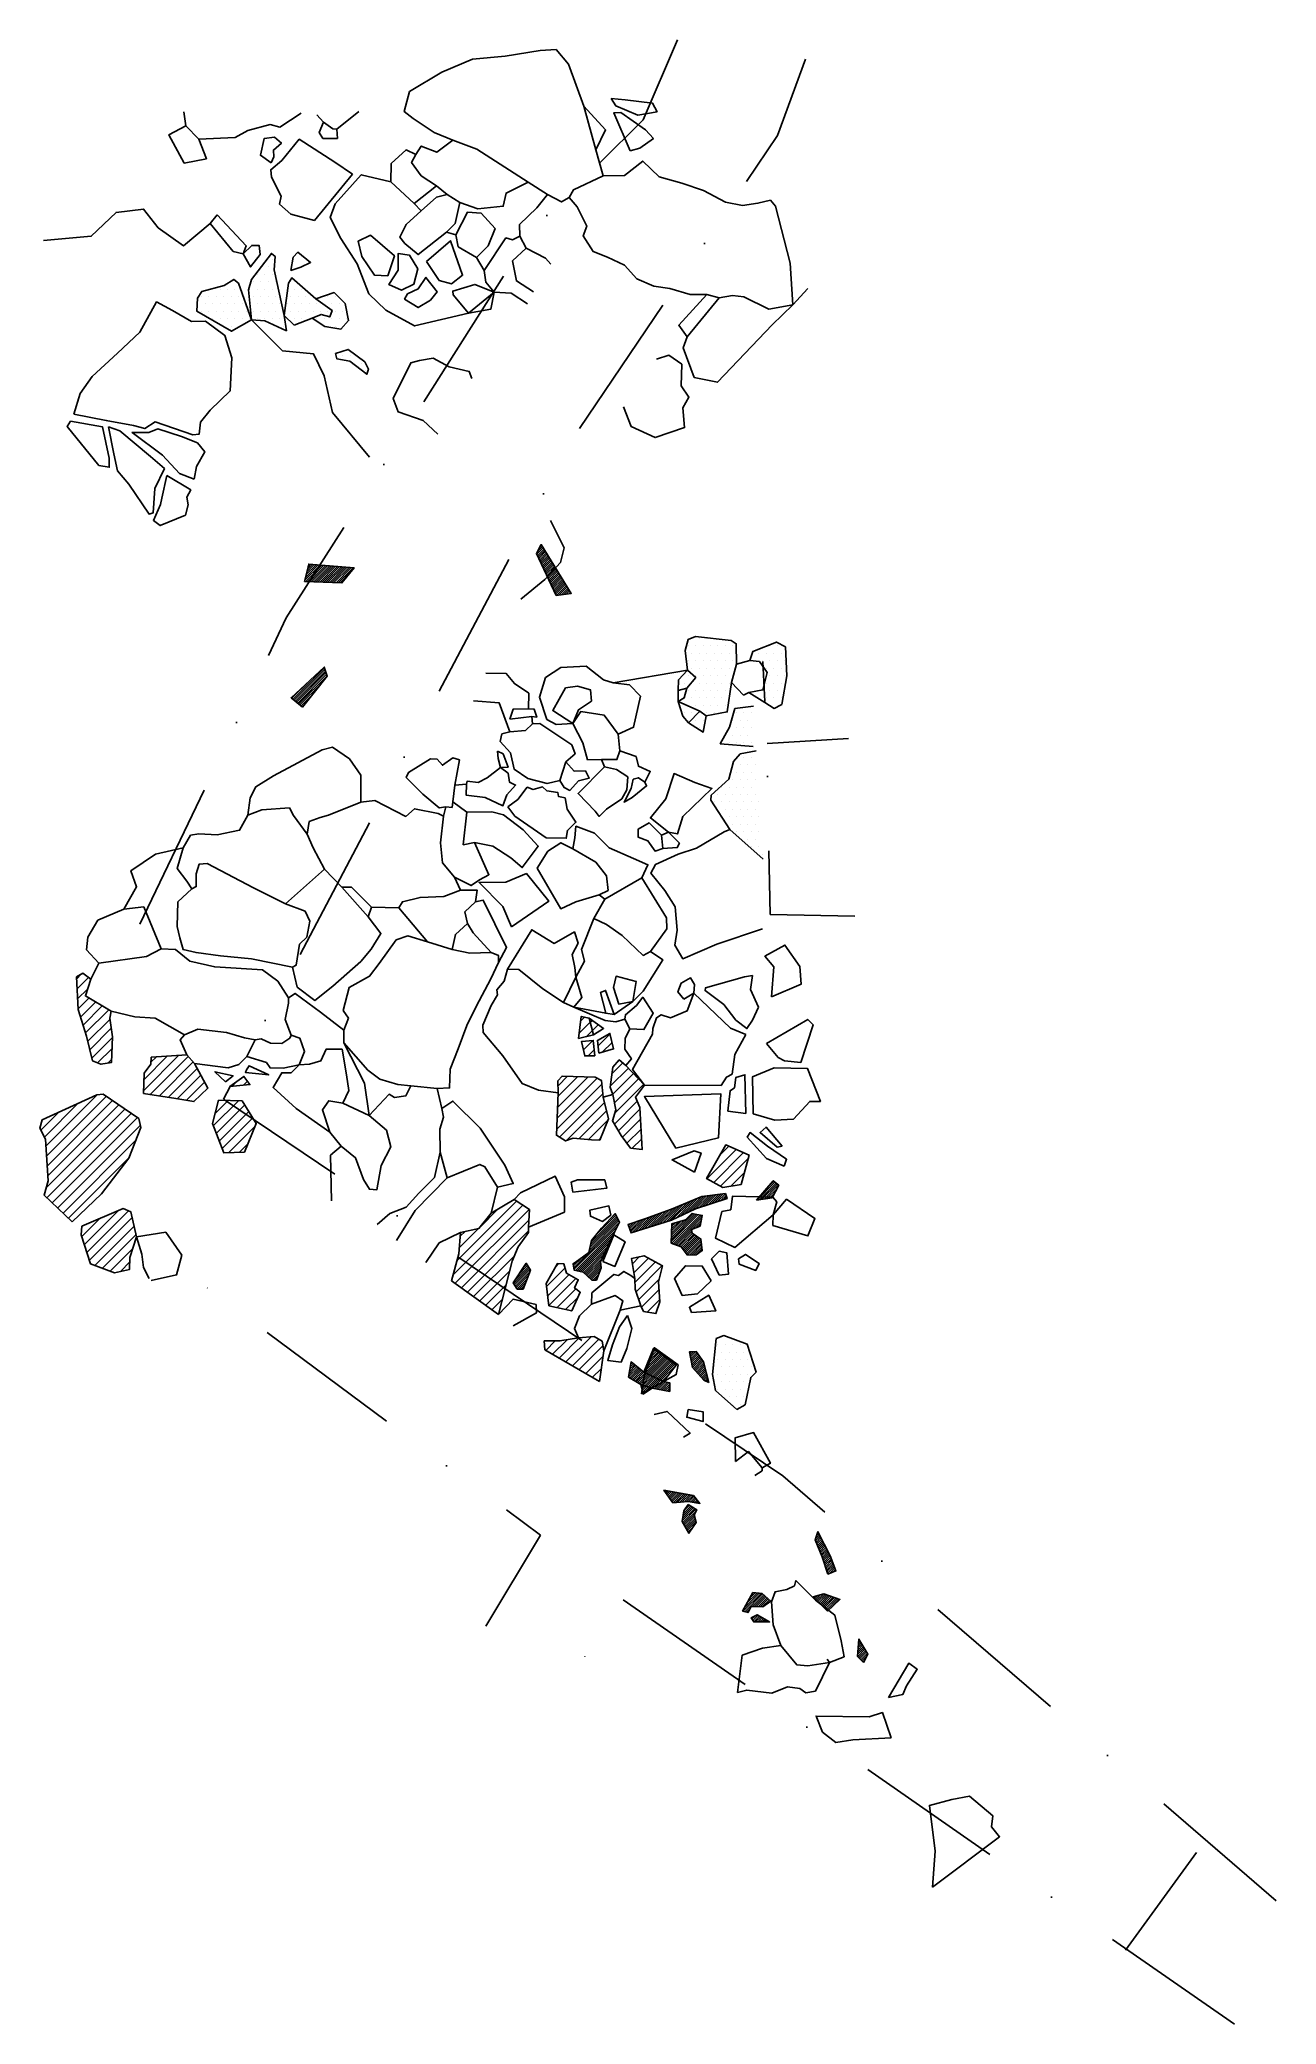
# Model space of a CAD drawing. Header units: metres. Extents: x 77 to 285, y -2031 to -1697.
import ezdxf

# ---------------------------------------------------------------- set-up
doc = ezdxf.new("R2010")
doc.units = ezdxf.units.M
doc.header["$LTSCALE"] = 25
doc.header["$MEASUREMENT"] = 0
doc.linetypes.add('STRICHPUNKTX2', pattern=[2, 1, -0.5, 0, -0.5])
doc.layers.get('0').update_dxf_attribs({"linetype": 'CONTINUOUS'})
for name, color, linetype in [('BEFUND', 1, 'CONTINUOUS'), ('FEUER', 1, 'CONTINUOUS'), ('GRABUNGSGRENZE', 3, 'STRICHPUNKTX2'), ('KNOCHEN', 2, 'CONTINUOUS'), ('STEINE', 4, 'CONTINUOUS'), ('STEINESCHRAFF', 4, 'CONTINUOUS')]:
    doc.layers.add(name, color=color, linetype=linetype)

# ---------------------------------------------------------------- blocks, each defined once
blk = doc.blocks.new('*X1')
at = {"color": 0}
for p, q in [((82.75, -1854.72), (83.52, -1853.95)), ((82.83, -1856.41), (84.74, -1854.5)), ((82.9, -1858.11), (84.61, -1856.4)), ((82.98, -1859.8), (84.8, -1857.98)), ((83.38, -1861.17), (85.91, -1858.64)), ((83.81, -1862.51), (87.02, -1859.29)), ((84.23, -1863.85), (88.13, -1859.95)), ((84.61, -1865.24), (88.35, -1861.5)), ((84.95, -1866.66), (88.57, -1863.05)), ((85.3, -1868.08), (88.78, -1864.61)), ((86.27, -1868.88), (88.71, -1866.44)), ((88.01, -1868.9), (88.64, -1868.28)), ((94.02, -1873.51), (99.93, -1867.59)), ((94.05, -1871.71), (98.04, -1867.72)), ((95.11, -1874.18), (101.51, -1867.78)), ((95.22, -1868.77), (96.15, -1867.84)), ((96.65, -1874.41), (102.34, -1868.72)), ((98.18, -1874.65), (103.02, -1869.8)), ((99.7, -1874.89), (103.64, -1870.95)), ((101.19, -1875.17), (104.26, -1872.1)), ((108.83, -1872.83), (109.61, -1872.06)), ((110.8, -1872.63), (111.48, -1871.95)), ((77.31, -1881.38), (83.02, -1875.67)), ((77.56, -1882.9), (86.21, -1874.24)), ((77.66, -1884.56), (87.71, -1874.51)), ((77.77, -1886.22), (88.76, -1875.23)), ((105.72, -1879.48), (109.95, -1875.25)), ((106, -1877.44), (108.23, -1875.2)), ((76.71, -1880.21), (79.76, -1877.16)), ((77.58, -1889.95), (90.87, -1876.66)), ((77.74, -1891.55), (91.92, -1877.38)), ((77.87, -1887.88), (89.81, -1875.94)), ((78.64, -1892.42), (92.97, -1878.09)), ((106.22, -1880.75), (111, -1875.97)), ((106.72, -1882.02), (111.68, -1877.06)), ((107.22, -1883.29), (112.36, -1878.14)), ((79.55, -1893.28), (93.46, -1879.37)), ((80.46, -1894.14), (92.66, -1881.93)), ((108.32, -1883.95), (112.8, -1879.48)), ((81.36, -1895), (91.51, -1884.85)), ((110.14, -1883.9), (111.53, -1882.51)), ((146.75, -1902.09), (156.72, -1892.12)), ((83.6, -1898.07), (86.59, -1895.08)), ((84.03, -1899.4), (89.7, -1893.74)), ((84.46, -1900.74), (91.45, -1893.75)), ((84.89, -1902.08), (92.08, -1894.89)), ((146.09, -1904.52), (157.79, -1892.82)), ((146.43, -1905.95), (158.86, -1893.51)), ((147.46, -1906.69), (158.85, -1895.3)), ((150.65, -1896.43), (153.55, -1893.52)), ((85.79, -1902.94), (92.4, -1896.34)), ((87.08, -1903.42), (92.72, -1897.79)), ((147.13, -1899.95), (150.35, -1896.72)), ((147.27, -1898.04), (148.07, -1897.24)), ((148.48, -1907.43), (158.78, -1897.13)), ((88.37, -1903.9), (92.18, -1900.1)), ((90.09, -1903.95), (91.69, -1902.35)), ((149.51, -1908.17), (156.43, -1901.25)), ((150.54, -1908.91), (155.6, -1903.85)), ((151.57, -1909.65), (154.98, -1906.23)), ((152.6, -1910.39), (154.37, -1908.62)), ((153.63, -1911.13), (153.75, -1911))]:
    blk.add_line(p, q, dxfattribs=at)
blk = doc.blocks.new('*X2')
at = {"color": 0}
for p, q in [((172.79, -1870.74), (174.65, -1868.89)), ((163.58, -1878.19), (170.32, -1871.45)), ((163.66, -1876.34), (168.77, -1871.23)), ((163.72, -1872.75), (165.34, -1871.13)), ((163.75, -1874.49), (167.05, -1871.18)), ((172.51, -1872.8), (175.57, -1869.74)), ((172.93, -1874.14), (176.42, -1870.65)), ((173.22, -1875.62), (177.27, -1871.57)), ((163.5, -1880.04), (171.08, -1872.46)), ((163.95, -1881.36), (171.25, -1874.06)), ((165.11, -1881.96), (171.54, -1875.54)), ((173.21, -1879.17), (177.05, -1875.33)), ((173.28, -1877.33), (178.13, -1872.48)), ((167.21, -1881.63), (171.89, -1876.95)), ((168.84, -1881.77), (172.16, -1878.45)), ((173.87, -1880.28), (177.49, -1876.65)), ((174.55, -1881.37), (177.58, -1878.33)), ((170.52, -1881.86), (170.9, -1881.48)), ((175.31, -1882.37), (177.68, -1880)), ((176.21, -1883.24), (177.77, -1881.68)), ((177.77, -1883.45), (177.86, -1883.35)), ((188.77, -1888.36), (193.69, -1883.43)), ((189.92, -1888.98), (194.93, -1883.97)), ((190.94, -1884.42), (192.46, -1882.9)), ((191.06, -1889.6), (195.69, -1884.97)), ((192.85, -1889.58), (195.04, -1887.39)), ((176.24, -1902.65), (177.43, -1901.46)), ((176.49, -1904.17), (178.95, -1901.71)), ((176.67, -1905.76), (180.09, -1902.34)), ((161.78, -1906.51), (164.89, -1903.39)), ((161.97, -1908.09), (165.58, -1904.48)), ((162.16, -1909.66), (166.71, -1905.12)), ((163.27, -1903.25), (163.87, -1902.64)), ((176.84, -1907.36), (181.24, -1902.96)), ((177.3, -1908.67), (180.74, -1905.23)), ((163.55, -1910.04), (166.71, -1906.88)), ((165, -1910.36), (167.1, -1908.26)), ((177.78, -1909.96), (180.7, -1907.03)), ((178.72, -1910.78), (180.8, -1908.7))]:
    blk.add_line(p, q, dxfattribs=at)
blk = doc.blocks.new('*X3')
at = {"color": 0}
for p, q in [((161.4, -1915.73), (161.49, -1915.63)), ((161.67, -1917.22), (163.26, -1915.64)), ((162.79, -1917.87), (165.23, -1915.43)), ((163.91, -1918.52), (167.36, -1915.07)), ((165.02, -1919.17), (169.27, -1914.93)), ((166.14, -1919.82), (170.61, -1915.36)), ((167.26, -1920.47), (171.27, -1916.46)), ((168.37, -1921.13), (171.3, -1918.2)), ((169.49, -1921.78), (171.01, -1920.26)), ((170.61, -1922.43), (170.73, -1922.31))]:
    blk.add_line(p, q, dxfattribs=at)
blk = doc.blocks.new('*X4')
at = {"color": 0}
for p, q in [((167.27, -1863.9), (169.12, -1862.04)), ((167.52, -1861.88), (168.19, -1861.2)), ((169.12, -1862.04), (169.44, -1861.73)), ((167.99, -1866.71), (169.59, -1865.11)), ((168.45, -1864.48), (169.5, -1863.43)), ((169.5, -1863.43), (170.47, -1862.46)), ((170.45, -1866.02), (172.47, -1864)), ((171.16, -1867.07), (172.81, -1865.43)), ((168.77, -1867.7), (169.8, -1866.67))]:
    blk.add_line(p, q, dxfattribs=at)
blk = doc.blocks.new('*X5')
at = {"color": 0}
for p, q in [((197.2, -1891.95), (200.2, -1888.94)), ((198.89, -1889.91), (200.01, -1888.78)), ((182.35, -1895.48), (185.49, -1892.35)), ((182.89, -1895.3), (186.09, -1892.1)), ((183.57, -1894.97), (186.69, -1891.85)), ((184.25, -1894.65), (187.3, -1891.6)), ((184.92, -1894.32), (187.9, -1891.35)), ((185.6, -1894), (188.32, -1891.28)), ((186.28, -1893.67), (188.72, -1891.23)), ((186.92, -1893.38), (189.13, -1891.18)), ((187.45, -1893.22), (189.53, -1891.13)), ((187.97, -1893.05), (189.94, -1891.08)), ((188.49, -1892.88), (190.34, -1891.02)), ((189.01, -1892.71), (190.75, -1890.97)), ((189.53, -1892.55), (191.15, -1890.92)), ((190.05, -1892.38), (191.56, -1890.87)), ((190.57, -1892.21), (191.89, -1890.89)), ((191.09, -1892.04), (191.98, -1891.16)), ((191.61, -1891.88), (192.07, -1891.42)), ((192.14, -1891.71), (192.16, -1891.68)), ((197.61, -1891.89), (200.4, -1889.1)), ((198.03, -1891.82), (200.59, -1889.27)), ((198.45, -1891.76), (200.78, -1889.43)), ((198.86, -1891.7), (200.57, -1889.99)), ((199.28, -1891.63), (200.2, -1890.72)), ((199.7, -1891.57), (199.82, -1891.45)), ((166.36, -1903.34), (174.05, -1895.65)), ((169, -1900.35), (173.94, -1895.41)), ((169.09, -1899.91), (173.82, -1895.17)), ((169.18, -1899.46), (173.71, -1894.93)), ((169.27, -1899.02), (173.59, -1894.69)), ((169.85, -1898.09), (173.48, -1894.45)), ((173, -1894.58), (173.37, -1894.22)), ((175.76, -1896.77), (176.95, -1895.58)), ((175.85, -1897.04), (177.47, -1895.42)), ((175.94, -1897.3), (177.99, -1895.25)), ((176.17, -1897.42), (178.52, -1895.07)), ((176.69, -1897.26), (179.09, -1894.86)), ((177.2, -1897.1), (179.66, -1894.64)), ((177.72, -1896.94), (180.22, -1894.43)), ((178.23, -1896.77), (180.79, -1894.21)), ((178.75, -1896.61), (181.36, -1894)), ((179.26, -1896.45), (181.93, -1893.79)), ((179.78, -1896.29), (182.49, -1893.57)), ((180.29, -1896.13), (183.08, -1893.34)), ((180.81, -1895.97), (183.68, -1893.09)), ((181.32, -1895.81), (184.28, -1892.84)), ((181.84, -1895.64), (184.88, -1892.6)), ((182.78, -1898.94), (187.32, -1894.4)), ((182.79, -1898.22), (186.73, -1894.28)), ((182.79, -1898.58), (187.03, -1894.34)), ((182.8, -1897.86), (186.44, -1894.22)), ((182.81, -1897.5), (184.94, -1895.37)), ((182.81, -1897.14), (184.45, -1895.51)), ((182.82, -1896.78), (183.96, -1895.64)), ((182.87, -1899.21), (187.61, -1894.46)), ((183.12, -1899.31), (187.9, -1894.53)), ((183.37, -1899.41), (187.92, -1894.86)), ((186.29, -1896.85), (187.83, -1895.31)), ((166.4, -1903.65), (173.75, -1896.31)), ((166.64, -1903.77), (173.37, -1897.04)), ((166.92, -1903.84), (173.03, -1897.74)), ((167.21, -1903.91), (172.71, -1898.41)), ((175.57, -1896.25), (175.91, -1895.91)), ((175.66, -1896.51), (176.43, -1895.75)), ((182.83, -1896.42), (183.47, -1895.78)), ((182.83, -1896.06), (182.97, -1895.92)), ((183.62, -1899.51), (186.2, -1896.93)), ((183.87, -1899.62), (186.25, -1897.24)), ((184.12, -1899.72), (186.33, -1897.52)), ((184.38, -1899.82), (186.54, -1897.66)), ((184.55, -1900.01), (186.75, -1897.81)), ((184.7, -1900.2), (186.95, -1897.95)), ((184.86, -1900.4), (187.16, -1898.09)), ((185.02, -1900.59), (187.37, -1898.24)), ((185.18, -1900.79), (187.58, -1898.38)), ((185.34, -1900.98), (187.78, -1898.54)), ((185.5, -1901.18), (187.81, -1898.86)), ((186.87, -1896.62), (187.74, -1895.75)), ((187.45, -1896.39), (187.65, -1896.19)), ((166.31, -1903.03), (167.7, -1901.65)), ((167.49, -1903.98), (172.39, -1899.08)), ((167.78, -1904.04), (172.08, -1899.75)), ((168.02, -1904.16), (171.76, -1900.42)), ((168.21, -1904.32), (171.45, -1901.08)), ((168.39, -1904.49), (171.13, -1901.75)), ((168.58, -1904.66), (170.85, -1902.39)), ((185.82, -1901.2), (187.84, -1899.18)), ((186.19, -1901.19), (187.87, -1899.5)), ((186.55, -1901.18), (187.91, -1899.83)), ((186.92, -1901.17), (187.94, -1900.15)), ((156.27, -1906), (158.86, -1903.41)), ((156.32, -1905.6), (158.73, -1903.19)), ((156.41, -1906.22), (159, -1903.63)), ((156.55, -1906.43), (158.97, -1904.01)), ((156.7, -1906.64), (158.75, -1904.59)), ((156.84, -1906.85), (158.52, -1905.17)), ((157.06, -1904.51), (158.6, -1902.97)), ((157.13, -1906.91), (158.29, -1905.75)), ((157.79, -1903.42), (158.46, -1902.75)), ((166.27, -1902.72), (166.53, -1902.47)), ((168.77, -1904.83), (170.88, -1902.71)), ((168.95, -1904.99), (170.92, -1903.03)), ((169.14, -1905.16), (170.93, -1903.37)), ((169.32, -1905.33), (170.72, -1903.93)), ((169.6, -1905.41), (170.52, -1904.49)), ((169.95, -1905.41), (170.31, -1905.05)), ((157.49, -1906.91), (158.07, -1906.33)), ((157.84, -1906.91), (157.84, -1906.91)), ((185.9, -1917.74), (186.19, -1917.45)), ((185.96, -1918.04), (186.56, -1917.44)), ((186.01, -1918.34), (186.93, -1917.42)), ((186.07, -1918.63), (187.1, -1917.61)), ((186.13, -1918.93), (187.24, -1917.81)), ((186.18, -1919.23), (187.39, -1918.02)), ((186.24, -1919.53), (187.54, -1918.23)), ((186.29, -1919.82), (187.68, -1918.44)), ((186.35, -1920.12), (187.83, -1918.64)), ((186.52, -1920.31), (187.97, -1918.85)), ((186.68, -1920.5), (188.12, -1919.06)), ((175.6, -1921.67), (177.18, -1920.1)), ((175.67, -1921.25), (176.98, -1919.95)), ((175.74, -1920.83), (176.78, -1919.79)), ((175.79, -1921.84), (177.37, -1920.26)), ((175.81, -1920.41), (176.58, -1919.63)), ((175.88, -1919.99), (176.39, -1919.48)), ((175.95, -1919.56), (176.19, -1919.32)), ((176.01, -1921.98), (177.57, -1920.41)), ((176.23, -1922.11), (177.77, -1920.57)), ((176.45, -1922.24), (177.97, -1920.73)), ((176.67, -1922.38), (178.17, -1920.88)), ((176.89, -1922.51), (178.41, -1920.99)), ((177.11, -1922.64), (178.65, -1921.11)), ((177.33, -1922.78), (178.89, -1921.22)), ((177.55, -1922.91), (179.12, -1921.34)), ((177.8, -1923.01), (179.36, -1921.45)), ((178.07, -1923.1), (179.6, -1921.57)), ((178.34, -1923.18), (179.84, -1921.68)), ((178.61, -1923.27), (180.08, -1921.8)), ((178.88, -1923.35), (180.32, -1921.91)), ((179.14, -1923.44), (180.56, -1922.02)), ((179.41, -1923.52), (180.8, -1922.14)), ((179.69, -1923.6), (181.04, -1922.25)), ((179.99, -1923.65), (181.27, -1922.37)), ((186.85, -1920.69), (188.23, -1919.3)), ((187.01, -1920.87), (188.3, -1919.58)), ((187.18, -1921.06), (188.37, -1919.86)), ((187.34, -1921.25), (188.45, -1920.15)), ((187.51, -1921.44), (188.52, -1920.43)), ((187.67, -1921.63), (188.59, -1920.71)), ((187.84, -1921.82), (188.67, -1920.99)), ((188, -1922), (188.74, -1921.27)), ((188.17, -1922.19), (188.81, -1921.55)), ((188.39, -1922.33), (188.89, -1921.83)), ((188.64, -1922.43), (188.96, -1922.11)), ((188.89, -1922.54), (189.04, -1922.39)), ((180.29, -1923.71), (181.53, -1922.47)), ((180.58, -1923.77), (181.82, -1922.53)), ((180.88, -1923.82), (182.12, -1922.58)), ((181.18, -1923.88), (182.42, -1922.64)), ((181.47, -1923.94), (182.52, -1922.89)), ((181.77, -1923.99), (182.52, -1923.24)), ((182.07, -1924.05), (182.52, -1923.6)), ((182.36, -1924.11), (182.52, -1923.95)), ((181.57, -1940.82), (181.62, -1940.77)), ((181.71, -1941.02), (181.92, -1940.82)), ((181.86, -1941.22), (182.22, -1940.87)), ((182.01, -1941.43), (182.52, -1940.92)), ((182.16, -1941.63), (182.82, -1940.98)), ((182.31, -1941.84), (183.12, -1941.03)), ((182.46, -1942.04), (183.42, -1941.08)), ((182.61, -1942.25), (183.72, -1941.14)), ((182.76, -1942.45), (184.02, -1941.19)), ((182.91, -1942.66), (184.32, -1941.24)), ((183.08, -1942.84), (184.62, -1941.29)), ((183.46, -1942.81), (184.92, -1941.35)), ((183.84, -1942.78), (185.22, -1941.4)), ((184.23, -1942.75), (185.52, -1941.45)), ((184.61, -1942.72), (185.83, -1941.51)), ((184.99, -1942.69), (186.13, -1941.56)), ((185.37, -1942.66), (186.43, -1941.61)), ((185.73, -1942.66), (186.62, -1941.77)), ((186.04, -1942.71), (186.78, -1941.96)), ((186.34, -1942.76), (186.94, -1942.16)), ((186.65, -1942.8), (187.1, -1942.36)), ((184.63, -1945.88), (186.71, -1943.8)), ((184.69, -1945.47), (186.49, -1943.67)), ((184.7, -1946.16), (186.93, -1943.94)), ((184.75, -1945.05), (186.27, -1943.54)), ((184.81, -1944.64), (186.05, -1943.4)), ((184.83, -1946.39), (186.91, -1944.31)), ((184.87, -1944.23), (185.83, -1943.27)), ((184.96, -1946.62), (186.62, -1944.95)), ((185.09, -1946.84), (186.7, -1945.23)), ((185.21, -1947.07), (186.78, -1945.5)), ((185.34, -1947.29), (186.85, -1945.78)), ((186.95, -1942.85), (187.25, -1942.55)), ((187.26, -1942.9), (187.41, -1942.75)), ((187.56, -1942.95), (187.57, -1942.94)), ((185.47, -1947.52), (186.93, -1946.06)), ((185.59, -1947.75), (186.51, -1946.83)), ((185.72, -1947.97), (185.79, -1947.9)), ((207.04, -1948.93), (207.71, -1948.26)), ((207.05, -1949.27), (207.83, -1948.49)), ((207.15, -1949.53), (207.95, -1948.72)), ((207.22, -1948.4), (207.59, -1948.02)), ((207.25, -1949.78), (208.07, -1948.96)), ((207.4, -1947.86), (207.47, -1947.79)), ((207.35, -1950.03), (208.19, -1949.19)), ((207.46, -1950.28), (208.31, -1949.42)), ((207.56, -1950.53), (208.43, -1949.66)), ((207.66, -1950.78), (208.55, -1949.89)), ((207.76, -1951.03), (208.67, -1950.12)), ((207.87, -1951.28), (208.79, -1950.36)), ((207.97, -1951.53), (208.92, -1950.59)), ((208.07, -1951.79), (209.04, -1950.82)), ((208.17, -1952.04), (209.16, -1951.06)), ((208.26, -1952.31), (209.28, -1951.29)), ((208.35, -1952.57), (209.4, -1951.52)), ((208.43, -1952.84), (209.52, -1951.75)), ((208.52, -1953.1), (209.61, -1952.01)), ((208.61, -1953.37), (209.71, -1952.27)), ((208.7, -1953.63), (209.81, -1952.52)), ((208.79, -1953.9), (209.91, -1952.78)), ((208.87, -1954.17), (210, -1953.04)), ((208.96, -1954.43), (210.1, -1953.29)), ((209.05, -1954.7), (210.2, -1953.55)), ((209.31, -1954.79), (210.29, -1953.81)), ((209.91, -1954.55), (210.39, -1954.06)), ((194.88, -1961.09), (197.88, -1958.09)), ((195.05, -1960.56), (197.56, -1958.06)), ((195.16, -1961.17), (198.13, -1958.19)), ((195.5, -1959.76), (197.23, -1958.03)), ((195.95, -1958.95), (196.91, -1957.99)), ((196.37, -1960.3), (198.32, -1958.35)), ((196.4, -1958.15), (196.59, -1957.96)), ((196.72, -1960.31), (198.51, -1958.52)), ((197.06, -1960.32), (198.7, -1958.68)), ((197.41, -1960.33), (198.89, -1958.84)), ((197.75, -1960.34), (199.08, -1959.01)), ((206.74, -1958.77), (206.89, -1958.62)), ((206.92, -1958.95), (207.39, -1958.48)), ((207.09, -1959.13), (207.88, -1958.34)), ((207.27, -1959.31), (208.37, -1958.2)), ((207.45, -1959.48), (208.67, -1958.26)), ((207.62, -1959.66), (208.93, -1958.35)), ((207.8, -1959.84), (209.19, -1958.44)), ((207.97, -1960.02), (209.46, -1958.53)), ((208.15, -1960.19), (209.72, -1958.62)), ((208.33, -1960.37), (209.98, -1958.71)), ((208.5, -1960.55), (210.25, -1958.8)), ((208.68, -1960.72), (210.51, -1958.89)), ((208.86, -1960.9), (210.78, -1958.98)), ((209.03, -1961.08), (211.04, -1959.07)), ((195.43, -1961.24), (196.03, -1960.65)), ((196.2, -1962.24), (196.22, -1962.22)), ((196.35, -1962.45), (197, -1961.79)), ((196.49, -1962.66), (197.38, -1961.77)), ((196.64, -1962.87), (197.6, -1961.9)), ((196.96, -1962.9), (197.83, -1962.03)), ((197.31, -1962.9), (198.05, -1962.16)), ((197.67, -1962.9), (198.27, -1962.29)), ((198.02, -1962.9), (198.49, -1962.42)), ((198.09, -1960.35), (199.27, -1959.17)), ((199.12, -1959.67), (199.46, -1959.34)), ((198.37, -1962.9), (198.72, -1962.56)), ((198.72, -1962.9), (198.94, -1962.69)), ((199.08, -1962.9), (199.16, -1962.82)), ((214.13, -1968.7), (215.36, -1967.48)), ((214.15, -1968.34), (215.23, -1967.26)), ((214.18, -1967.96), (215.09, -1967.04)), ((214.2, -1967.57), (214.96, -1966.82)), ((214.23, -1967.19), (214.83, -1966.6)), ((214.26, -1966.81), (214.69, -1966.38)), ((214.29, -1966.43), (214.56, -1966.16)), ((214.31, -1966.05), (214.43, -1965.94)), ((214.31, -1968.89), (215.5, -1967.7)), ((214.48, -1969.07), (215.63, -1967.92)), ((214.65, -1969.25), (215.76, -1968.14)), ((214.82, -1969.43), (215.73, -1968.52)), ((214.99, -1969.61), (215.32, -1969.29))]:
    blk.add_line(p, q, dxfattribs=at)
blk = doc.blocks.new('*X6')
at = {"color": 0}
for p, q in [((178.17, -1920.88), (181.15, -1917.9)), ((178.37, -1920.32), (180.94, -1917.75)), ((178.41, -1920.99), (181.35, -1918.05)), ((178.62, -1919.72), (180.74, -1917.6)), ((178.65, -1921.11), (181.55, -1918.2)), ((178.87, -1919.12), (180.54, -1917.45)), ((178.89, -1921.22), (181.76, -1918.35)), ((179.12, -1918.52), (180.33, -1917.3)), ((179.12, -1921.34), (181.96, -1918.5)), ((179.36, -1917.91), (180.13, -1917.15)), ((179.36, -1921.45), (182.16, -1918.65)), ((179.6, -1921.57), (182.37, -1918.8)), ((179.61, -1917.31), (179.93, -1917)), ((179.84, -1921.68), (182.57, -1918.95)), ((180.08, -1921.8), (182.78, -1919.1)), ((180.32, -1921.91), (182.98, -1919.25)), ((180.56, -1922.02), (183.18, -1919.4)), ((180.8, -1922.14), (183.39, -1919.55)), ((181.04, -1922.25), (183.59, -1919.7)), ((181.27, -1922.37), (182.4, -1921.24)), ((177.68, -1923.14), (177.8, -1923.01)), ((177.75, -1923.42), (178.07, -1923.1)), ((177.82, -1923.7), (178.34, -1923.18)), ((177.89, -1923.99), (178.61, -1923.27)), ((177.96, -1924.27), (178.88, -1923.35)), ((178.03, -1924.55), (179.14, -1923.44)), ((178.97, -1923.97), (179.41, -1923.52))]:
    blk.add_line(p, q, dxfattribs=at)
blk = doc.blocks.new('*X7')
at = {"color": 0}
for p, q in [((160.14, -1783.34), (161.24, -1782.25)), ((160.32, -1782.81), (161.1, -1782.03)), ((160.73, -1782.04), (160.97, -1781.81)), ((121.08, -1787.75), (123.68, -1785.15)), ((121.2, -1787.28), (123.36, -1785.12)), ((121.28, -1787.91), (124.01, -1785.18)), ((121.31, -1786.81), (123.03, -1785.1)), ((121.43, -1786.34), (122.7, -1785.07)), ((121.55, -1785.87), (122.38, -1785.04)), ((121.62, -1787.92), (124.34, -1785.2)), ((121.66, -1785.4), (122.05, -1785.02)), ((121.96, -1787.93), (124.66, -1785.23)), ((122.3, -1787.95), (124.99, -1785.26)), ((122.64, -1787.96), (125.32, -1785.28)), ((122.98, -1787.98), (125.64, -1785.31)), ((123.32, -1787.99), (125.97, -1785.34)), ((123.66, -1788.01), (126.3, -1785.37)), ((124, -1788.02), (126.62, -1785.39)), ((124.33, -1788.04), (126.95, -1785.42)), ((124.67, -1788.05), (127.28, -1785.45)), ((125.01, -1788.06), (127.61, -1785.47)), ((125.35, -1788.08), (127.93, -1785.5)), ((125.69, -1788.09), (128.26, -1785.53)), ((126.03, -1788.11), (128.59, -1785.55)), ((126.37, -1788.12), (128.91, -1785.58)), ((160.25, -1783.58), (161.37, -1782.47)), ((160.37, -1783.82), (161.5, -1782.69)), ((160.48, -1784.07), (161.64, -1782.9)), ((160.59, -1784.31), (161.77, -1783.12)), ((160.7, -1784.55), (161.91, -1783.34)), ((160.82, -1784.79), (162.04, -1783.56)), ((160.93, -1785.03), (162.18, -1783.78)), ((161.04, -1785.27), (162.31, -1784)), ((161.15, -1785.51), (162.44, -1784.22)), ((161.27, -1785.75), (162.58, -1784.44)), ((161.38, -1785.99), (162.71, -1784.66)), ((161.49, -1786.23), (162.85, -1784.88)), ((161.61, -1786.47), (162.98, -1785.1)), ((161.72, -1786.71), (163.12, -1785.32)), ((161.83, -1786.95), (163.25, -1785.54)), ((126.71, -1788.14), (129.24, -1785.61)), ((127.05, -1788.15), (128.71, -1786.48)), ((161.94, -1787.2), (163.38, -1785.76)), ((162.06, -1787.44), (163.52, -1785.98)), ((162.17, -1787.68), (163.65, -1786.19)), ((162.28, -1787.92), (163.79, -1786.41)), ((162.4, -1788.16), (163.92, -1786.63)), ((162.51, -1788.4), (164.06, -1786.85)), ((162.62, -1788.64), (164.19, -1787.07)), ((162.73, -1788.88), (164.32, -1787.29)), ((162.85, -1789.12), (164.46, -1787.51)), ((162.96, -1789.36), (164.59, -1787.73)), ((163.07, -1789.6), (164.73, -1787.95)), ((163.18, -1789.84), (164.86, -1788.17)), ((163.3, -1790.08), (164.99, -1788.39)), ((163.47, -1790.27), (165.13, -1788.61)), ((163.88, -1790.21), (165.26, -1788.83)), ((164.29, -1790.15), (165.4, -1789.05)), ((164.7, -1790.1), (165.53, -1789.26)), ((165.11, -1790.04), (165.67, -1789.48)), ((165.52, -1789.98), (165.8, -1789.7)), ((165.93, -1789.93), (165.93, -1789.92)), ((118.95, -1807.57), (121.91, -1804.61)), ((119.14, -1807.73), (124.42, -1802.45)), ((119.33, -1807.89), (124.51, -1802.71)), ((119.53, -1808.04), (124.6, -1802.98)), ((119.72, -1808.2), (124.68, -1803.24)), ((119.92, -1808.36), (124.77, -1803.51)), ((120.11, -1808.52), (124.86, -1803.77)), ((120.31, -1808.68), (123.91, -1805.08)), ((120.5, -1808.84), (122.52, -1806.82)), ((120.69, -1809), (121.12, -1808.57))]:
    blk.add_line(p, q, dxfattribs=at)
blk = doc.blocks.new('*X20')
at = {"color": 0}
for p, q in [((115, -1735), (115, -1735)), ((115.625, -1733.75), (115.625, -1733.75)), ((105.625, -1738.75), (105.625, -1738.75)), ((106.875, -1738.75), (106.875, -1738.75)), ((108.125, -1738.75), (108.125, -1738.75)), ((108.75, -1737.5), (108.75, -1737.5)), ((109.375, -1738.75), (109.375, -1738.75)), ((111.875, -1738.75), (111.875, -1738.75)), ((112.5, -1737.5), (112.5, -1737.5)), ((113.125, -1736.25), (113.125, -1736.25)), ((113.125, -1738.75), (113.125, -1738.75)), ((113.75, -1737.5), (113.75, -1737.5)), ((114.375, -1736.25), (114.375, -1736.25)), ((114.375, -1738.75), (114.375, -1738.75)), ((115, -1737.5), (115, -1737.5)), ((115.625, -1736.25), (115.625, -1736.25)), ((115.625, -1738.75), (115.625, -1738.75)), ((116.25, -1737.5), (116.25, -1737.5)), ((118.75, -1737.5), (118.75, -1737.5)), ((119.375, -1738.75), (119.375, -1738.75)), ((120.625, -1738.75), (120.625, -1738.75)), ((103.125, -1741.25), (103.125, -1741.25)), ((103.75, -1740), (103.75, -1740)), ((104.375, -1741.25), (104.375, -1741.25)), ((105, -1740), (105, -1740)), ((105.625, -1741.25), (105.625, -1741.25)), ((106.25, -1740), (106.25, -1740)), ((106.875, -1741.25), (106.875, -1741.25)), ((107.5, -1740), (107.5, -1740)), ((108.125, -1741.25), (108.125, -1741.25)), ((108.75, -1740), (108.75, -1740)), ((109.375, -1741.25), (109.375, -1741.25)), ((110, -1740), (110, -1740)), ((110.625, -1741.25), (110.625, -1741.25)), ((112.5, -1740), (112.5, -1740)), ((113.125, -1741.25), (113.125, -1741.25)), ((113.75, -1740), (113.75, -1740)), ((114.375, -1741.25), (114.375, -1741.25)), ((115, -1740), (115, -1740)), ((115.625, -1741.25), (115.625, -1741.25)), ((116.25, -1740), (116.25, -1740)), ((116.875, -1741.25), (116.875, -1741.25)), ((118.125, -1741.25), (118.125, -1741.25)), ((118.75, -1740), (118.75, -1740)), ((119.375, -1741.25), (119.375, -1741.25)), ((120, -1740), (120, -1740)), ((120.625, -1741.25), (120.625, -1741.25)), ((121.25, -1740), (121.25, -1740)), ((121.875, -1741.25), (121.875, -1741.25)), ((122.5, -1740), (122.5, -1740)), ((123.125, -1741.25), (123.125, -1741.25)), ((124.375, -1741.25), (124.375, -1741.25)), ((125, -1740), (125, -1740)), ((125.625, -1741.25), (125.625, -1741.25)), ((126.25, -1740), (126.25, -1740)), ((126.875, -1741.25), (126.875, -1741.25)), ((103.75, -1742.5), (103.75, -1742.5)), ((105, -1742.5), (105, -1742.5)), ((105.625, -1743.75), (105.625, -1743.75)), ((106.25, -1742.5), (106.25, -1742.5)), ((106.875, -1743.75), (106.875, -1743.75)), ((107.5, -1742.5), (107.5, -1742.5)), ((107.5, -1745), (107.5, -1745)), ((108.125, -1743.75), (108.125, -1743.75)), ((108.75, -1742.5), (108.75, -1742.5)), ((108.75, -1745), (108.75, -1745)), ((109.375, -1743.75), (109.375, -1743.75)), ((110, -1742.5), (110, -1742.5)), ((110, -1745), (110, -1745)), ((110.625, -1743.75), (110.625, -1743.75)), ((111.25, -1742.5), (111.25, -1742.5)), ((111.875, -1743.75), (111.875, -1743.75)), ((112.5, -1742.5), (112.5, -1742.5)), ((113.125, -1743.75), (113.125, -1743.75)), ((113.75, -1742.5), (113.75, -1742.5)), ((114.375, -1743.75), (114.375, -1743.75)), ((115, -1742.5), (115, -1742.5)), ((115.625, -1743.75), (115.625, -1743.75)), ((116.25, -1742.5), (116.25, -1742.5)), ((116.875, -1743.75), (116.875, -1743.75)), ((117.5, -1745), (117.5, -1745)), ((118.75, -1742.5), (118.75, -1742.5)), ((119.375, -1743.75), (119.375, -1743.75)), ((120, -1742.5), (120, -1742.5)), ((120.625, -1743.75), (120.625, -1743.75)), ((121.25, -1742.5), (121.25, -1742.5)), ((121.875, -1743.75), (121.875, -1743.75)), ((122.5, -1742.5), (122.5, -1742.5)), ((123.125, -1743.75), (123.125, -1743.75)), ((123.75, -1742.5), (123.75, -1742.5)), ((124.375, -1743.75), (124.375, -1743.75)), ((125, -1742.5), (125, -1742.5)), ((125, -1745), (125, -1745)), ((125.625, -1743.75), (125.625, -1743.75)), ((126.25, -1742.5), (126.25, -1742.5)), ((126.25, -1745), (126.25, -1745)), ((126.875, -1743.75), (126.875, -1743.75)), ((127.5, -1742.5), (127.5, -1742.5)), ((127.5, -1745), (127.5, -1745)), ((128.125, -1743.75), (128.125, -1743.75)), ((127.5, -1750), (127.5, -1750)), ((128.75, -1750), (128.75, -1750)), ((129.375, -1751.25), (129.375, -1751.25)), ((130.625, -1751.25), (130.625, -1751.25)), ((131.25, -1752.5), (131.25, -1752.5))]:
    blk.add_line(p, q, dxfattribs=at)
blk = doc.blocks.new('*X21')
at = {"color": 0}
for p, q in [((185.625, -1798.75), (185.625, -1798.75)), ((186.25, -1797.5), (186.25, -1797.5)), ((186.875, -1798.75), (186.875, -1798.75)), ((187.5, -1797.5), (187.5, -1797.5)), ((188.125, -1798.75), (188.125, -1798.75)), ((188.75, -1797.5), (188.75, -1797.5)), ((189.375, -1798.75), (189.375, -1798.75)), ((190.625, -1798.75), (190.625, -1798.75)), ((191.875, -1798.75), (191.875, -1798.75)), ((193.125, -1798.75), (193.125, -1798.75)), ((199.375, -1798.75), (199.375, -1798.75)), ((200.625, -1798.75), (200.625, -1798.75)), ((185.625, -1801.25), (185.625, -1801.25)), ((186.25, -1800), (186.25, -1800)), ((186.875, -1801.25), (186.875, -1801.25)), ((187.5, -1800), (187.5, -1800)), ((188.125, -1801.25), (188.125, -1801.25)), ((188.75, -1800), (188.75, -1800)), ((189.375, -1801.25), (189.375, -1801.25)), ((190, -1800), (190, -1800)), ((190.625, -1801.25), (190.625, -1801.25)), ((191.25, -1800), (191.25, -1800)), ((191.875, -1801.25), (191.875, -1801.25)), ((192.5, -1800), (192.5, -1800)), ((193.125, -1801.25), (193.125, -1801.25)), ((196.875, -1801.25), (196.875, -1801.25)), ((197.5, -1800), (197.5, -1800)), ((198.125, -1801.25), (198.125, -1801.25)), ((198.75, -1800), (198.75, -1800)), ((199.375, -1801.25), (199.375, -1801.25)), ((200, -1800), (200, -1800)), ((200.625, -1801.25), (200.625, -1801.25)), ((201.25, -1800), (201.25, -1800)), ((201.875, -1801.25), (201.875, -1801.25)), ((185, -1805), (185, -1805)), ((185.625, -1803.75), (185.625, -1803.75)), ((186.25, -1802.5), (186.25, -1802.5)), ((186.25, -1805), (186.25, -1805)), ((186.875, -1803.75), (186.875, -1803.75)), ((187.5, -1802.5), (187.5, -1802.5)), ((187.5, -1805), (187.5, -1805)), ((188.125, -1803.75), (188.125, -1803.75)), ((188.75, -1802.5), (188.75, -1802.5)), ((188.75, -1805), (188.75, -1805)), ((189.375, -1803.75), (189.375, -1803.75)), ((190, -1802.5), (190, -1802.5)), ((190, -1805), (190, -1805)), ((190.625, -1803.75), (190.625, -1803.75)), ((191.25, -1802.5), (191.25, -1802.5)), ((191.25, -1805), (191.25, -1805)), ((191.875, -1803.75), (191.875, -1803.75)), ((192.5, -1802.5), (192.5, -1802.5)), ((192.5, -1805), (192.5, -1805)), ((193.125, -1803.75), (193.125, -1803.75)), ((198.75, -1802.5), (198.75, -1802.5)), ((198.75, -1805), (198.75, -1805)), ((199.375, -1803.75), (199.375, -1803.75)), ((200, -1802.5), (200, -1802.5)), ((200, -1805), (200, -1805)), ((200.625, -1803.75), (200.625, -1803.75)), ((201.25, -1802.5), (201.25, -1802.5)), ((201.25, -1805), (201.25, -1805)), ((201.875, -1803.75), (201.875, -1803.75)), ((184.375, -1806.25), (184.375, -1806.25)), ((184.375, -1808.75), (184.375, -1808.75)), ((185, -1807.5), (185, -1807.5)), ((185.625, -1806.25), (185.625, -1806.25)), ((185.625, -1808.75), (185.625, -1808.75)), ((186.25, -1807.5), (186.25, -1807.5)), ((186.875, -1806.25), (186.875, -1806.25)), ((186.875, -1808.75), (186.875, -1808.75)), ((187.5, -1807.5), (187.5, -1807.5)), ((188.125, -1806.25), (188.125, -1806.25)), ((188.125, -1808.75), (188.125, -1808.75)), ((188.75, -1807.5), (188.75, -1807.5)), ((189.375, -1806.25), (189.375, -1806.25)), ((189.375, -1808.75), (189.375, -1808.75)), ((190, -1807.5), (190, -1807.5)), ((190.625, -1806.25), (190.625, -1806.25)), ((190.625, -1808.75), (190.625, -1808.75)), ((191.25, -1807.5), (191.25, -1807.5)), ((191.875, -1806.25), (191.875, -1806.25)), ((191.875, -1808.75), (191.875, -1808.75)), ((192.5, -1807.5), (192.5, -1807.5)), ((197.5, -1807.5), (197.5, -1807.5)), ((198.125, -1806.25), (198.125, -1806.25)), ((198.75, -1807.5), (198.75, -1807.5)), ((199.375, -1806.25), (199.375, -1806.25)), ((199.375, -1808.75), (199.375, -1808.75)), ((200, -1807.5), (200, -1807.5)), ((200.625, -1806.25), (200.625, -1806.25)), ((200.625, -1808.75), (200.625, -1808.75)), ((201.25, -1807.5), (201.25, -1807.5)), ((185, -1810), (185, -1810)), ((185.625, -1811.25), (185.625, -1811.25)), ((186.25, -1810), (186.25, -1810)), ((186.875, -1811.25), (186.875, -1811.25)), ((187.5, -1810), (187.5, -1810)), ((188.125, -1811.25), (188.125, -1811.25)), ((188.75, -1810), (188.75, -1810)), ((190, -1810), (190, -1810)), ((191.25, -1810), (191.25, -1810)), ((193.125, -1811.25), (193.125, -1811.25)), ((193.75, -1810), (193.75, -1810)), ((194.375, -1811.25), (194.375, -1811.25)), ((195, -1810), (195, -1810)), ((195.625, -1811.25), (195.625, -1811.25)), ((196.25, -1810), (196.25, -1810)), ((187.5, -1812.5), (187.5, -1812.5)), ((191.25, -1815), (191.25, -1815)), ((191.875, -1813.75), (191.875, -1813.75)), ((192.5, -1815), (192.5, -1815)), ((193.125, -1813.75), (193.125, -1813.75)), ((193.75, -1812.5), (193.75, -1812.5)), ((193.75, -1815), (193.75, -1815)), ((194.375, -1813.75), (194.375, -1813.75)), ((195, -1812.5), (195, -1812.5)), ((195, -1815), (195, -1815)), ((195.625, -1813.75), (195.625, -1813.75)), ((196.25, -1812.5), (196.25, -1812.5)), ((196.25, -1815), (196.25, -1815))]:
    blk.add_line(p, q, dxfattribs=at)
blk = doc.blocks.new('*X22')
at = {"color": 0}
for p, q in [((193.125, -1818.75), (193.125, -1818.75)), ((194.375, -1818.75), (194.375, -1818.75)), ((195, -1817.5), (195, -1817.5)), ((195.625, -1818.75), (195.625, -1818.75)), ((196.25, -1817.5), (196.25, -1817.5)), ((196.875, -1818.75), (196.875, -1818.75)), ((193.125, -1821.25), (193.125, -1821.25)), ((193.75, -1820), (193.75, -1820)), ((194.375, -1821.25), (194.375, -1821.25)), ((195, -1820), (195, -1820)), ((195.625, -1821.25), (195.625, -1821.25)), ((196.25, -1820), (196.25, -1820)), ((196.875, -1821.25), (196.875, -1821.25)), ((190, -1825), (190, -1825)), ((190.625, -1823.75), (190.625, -1823.75)), ((191.25, -1822.5), (191.25, -1822.5)), ((191.25, -1825), (191.25, -1825)), ((191.875, -1823.75), (191.875, -1823.75)), ((192.5, -1822.5), (192.5, -1822.5)), ((192.5, -1825), (192.5, -1825)), ((193.125, -1823.75), (193.125, -1823.75)), ((193.75, -1822.5), (193.75, -1822.5)), ((193.75, -1825), (193.75, -1825)), ((194.375, -1823.75), (194.375, -1823.75)), ((195, -1822.5), (195, -1822.5)), ((195, -1825), (195, -1825)), ((195.625, -1823.75), (195.625, -1823.75)), ((196.25, -1822.5), (196.25, -1822.5)), ((196.25, -1825), (196.25, -1825)), ((196.875, -1823.75), (196.875, -1823.75)), ((197.5, -1825), (197.5, -1825)), ((190.625, -1826.25), (190.625, -1826.25)), ((191.25, -1827.5), (191.25, -1827.5)), ((191.875, -1826.25), (191.875, -1826.25)), ((192.5, -1827.5), (192.5, -1827.5)), ((193.125, -1826.25), (193.125, -1826.25)), ((193.125, -1828.75), (193.125, -1828.75)), ((193.75, -1827.5), (193.75, -1827.5)), ((194.375, -1826.25), (194.375, -1826.25)), ((194.375, -1828.75), (194.375, -1828.75)), ((195, -1827.5), (195, -1827.5)), ((195.625, -1826.25), (195.625, -1826.25)), ((195.625, -1828.75), (195.625, -1828.75)), ((196.25, -1827.5), (196.25, -1827.5)), ((196.875, -1826.25), (196.875, -1826.25)), ((196.875, -1828.75), (196.875, -1828.75)), ((197.5, -1827.5), (197.5, -1827.5)), ((193.75, -1830), (193.75, -1830)), ((195, -1830), (195, -1830)), ((195.625, -1831.25), (195.625, -1831.25)), ((196.25, -1830), (196.25, -1830)), ((196.875, -1831.25), (196.875, -1831.25)), ((197.5, -1830), (197.5, -1830)), ((196.25, -1832.5), (196.25, -1832.5)), ((197.5, -1832.5), (197.5, -1832.5)), ((198.125, -1833.75), (198.125, -1833.75))]:
    blk.add_line(p, q, dxfattribs=at)
blk = doc.blocks.new('*X23')
at = {"color": 0}
for p, q in [((191.25, -1915), (191.25, -1915)), ((190.625, -1916.25), (190.625, -1916.25)), ((190.625, -1918.75), (190.625, -1918.75)), ((191.25, -1917.5), (191.25, -1917.5)), ((191.875, -1916.25), (191.875, -1916.25)), ((191.875, -1918.75), (191.875, -1918.75)), ((192.5, -1917.5), (192.5, -1917.5)), ((193.125, -1916.25), (193.125, -1916.25)), ((193.125, -1918.75), (193.125, -1918.75)), ((193.75, -1917.5), (193.75, -1917.5)), ((194.375, -1916.25), (194.375, -1916.25)), ((194.375, -1918.75), (194.375, -1918.75)), ((195, -1917.5), (195, -1917.5)), ((195.625, -1918.75), (195.625, -1918.75)), ((190, -1920), (190, -1920)), ((190.625, -1921.25), (190.625, -1921.25)), ((191.25, -1920), (191.25, -1920)), ((191.875, -1921.25), (191.875, -1921.25)), ((192.5, -1920), (192.5, -1920)), ((193.125, -1921.25), (193.125, -1921.25)), ((193.75, -1920), (193.75, -1920)), ((194.375, -1921.25), (194.375, -1921.25)), ((195, -1920), (195, -1920)), ((195.625, -1921.25), (195.625, -1921.25)), ((196.25, -1920), (196.25, -1920)), ((190, -1922.5), (190, -1922.5)), ((190.625, -1923.75), (190.625, -1923.75)), ((191.25, -1922.5), (191.25, -1922.5)), ((191.875, -1923.75), (191.875, -1923.75)), ((192.5, -1922.5), (192.5, -1922.5)), ((192.5, -1925), (192.5, -1925)), ((193.125, -1923.75), (193.125, -1923.75)), ((193.75, -1922.5), (193.75, -1922.5)), ((193.75, -1925), (193.75, -1925)), ((194.375, -1923.75), (194.375, -1923.75)), ((195, -1922.5), (195, -1922.5)), ((195, -1925), (195, -1925)), ((195.625, -1923.75), (195.625, -1923.75)), ((193.125, -1926.25), (193.125, -1926.25)), ((194.375, -1926.25), (194.375, -1926.25))]:
    blk.add_line(p, q, dxfattribs=at)

msp = doc.modelspace()

# ---------------------------------------------------------------- linework, layer by layer
at = {"layer": 'BEFUND', "flags": 128}
for points in [[(105.22, -1727.73), (100.73, -1731.46), (96.47, -1728.46), (93.99, -1725.3), (89.37, -1725.85), (85.19, -1729.86), (77.16, -1730.55)], [(132, -1767.04), (125.77, -1759.51), (124.36, -1753.31), (122.59, -1749.65), (117.36, -1749.13), (112.17, -1743.9)], [(185.48, -1802.81), (172.99, -1804.98)], [(259.19, -2018.07), (271.12, -2001.69)]]:
    msp.add_lwpolyline(points, dxfattribs=at)
at = {"layer": 'FEUER', "flags": 128}
for points in [[(153.71, -1911.18), (145.82, -1905.51)], [(161.49, -1917.11), (170.7, -1922.48)]]:
    msp.add_lwpolyline(points, dxfattribs=at)
at = {"layer": 'GRABUNGSGRENZE', "flags": 128}
for points in [[(183.84, -1696.81), (178.05, -1710.27), (159.76, -1728.43), (118, -1794.06), (92.67, -1847.08)], [(284.56, -2009.81), (201.52, -1938.33), (107.46, -1874.96), (166.15, -1763.95), (200.65, -1712.94), (205.34, -1700.1)], [(213.66, -1844.22), (199.4, -1843.93), (198.88, -1815.14), (198.17, -1801.35)], [(151.55, -1963.62), (160.76, -1948.32), (97.34, -1901.27)], [(277.54, -2030.56), (173.9, -1958.62), (164.75, -1974.92)]]:
    msp.add_lwpolyline(points, dxfattribs=at)
at = {"layer": 'GRABUNGSGRENZE'}
msp.add_lwpolyline([(198.88, -1815.14), (212.56, -1814.33)], dxfattribs=at)
at = {"layer": 'KNOCHEN', "flags": 128}
for points in [[(163.39, -1790.28), (165.94, -1789.93), (160.91, -1781.71), (160.09, -1783.24), (163.39, -1790.28)], [(121.05, -1787.9), (121.77, -1784.99), (129.41, -1785.62), (127.36, -1788.16), (121.05, -1787.9)], [(120.75, -1809.04), (118.81, -1807.46), (124.38, -1802.32), (124.89, -1803.85), (120.75, -1809.04)], [(197.11, -1891.96), (199.92, -1888.71), (200.84, -1889.47), (199.76, -1891.56), (197.11, -1891.96)], [(191.87, -1890.83), (187.94, -1891.33), (182.79, -1893.46), (178.35, -1895.13), (175.5, -1896.04), (176, -1897.47), (182.79, -1895.35), (186.82, -1893.42), (192.17, -1891.7), (191.87, -1890.83)], [(173.36, -1894.21), (171.01, -1896.65), (169.33, -1898.73), (168.91, -1900.77), (167.23, -1901.99), (166.26, -1902.65), (166.41, -1903.72), (167.94, -1904.08), (169.41, -1905.41), (170.18, -1905.41), (170.95, -1903.32), (170.85, -1902.35), (173.2, -1897.36), (174.07, -1895.68), (173.36, -1894.21)], [(185.18, -1895.3), (186.25, -1894.18), (187.99, -1894.54), (187.62, -1896.33), (186.2, -1896.88), (186.3, -1897.49), (187.77, -1898.52), (187.97, -1900.45), (186.95, -1901.16), (185.52, -1901.21), (184.41, -1899.83), (182.78, -1899.17), (182.84, -1895.96), (185.18, -1895.3)], [(157.84, -1906.91), (159.07, -1903.76), (158.36, -1902.58), (156.16, -1905.84), (156.87, -1906.91), (157.84, -1906.91)], [(178.15, -1920.87), (179.78, -1916.9), (183.6, -1919.71), (181.45, -1922.45)], [(189.1, -1922.62), (188.19, -1919.16), (186.97, -1917.42), (185.85, -1917.47), (186.35, -1920.12), (188.23, -1922.26), (189.1, -1922.62)], [(175.6, -1921.73), (176.01, -1919.18), (178.15, -1920.87), (181.45, -1922.45), (182.52, -1922.66), (182.52, -1924.14), (179.57, -1923.57), (177.63, -1922.96), (175.6, -1921.73)], [(179.57, -1923.57), (178.04, -1924.59), (177.63, -1922.96)], [(185.64, -1942.64), (187.58, -1942.95), (186.51, -1941.63), (181.52, -1940.75), (183.04, -1942.84), (185.64, -1942.64)], [(185.64, -1943.15), (187.07, -1944.02), (186.6, -1944.89), (186.96, -1946.16), (185.73, -1947.99), (184.61, -1946), (184.87, -1944.22), (185.64, -1943.15)], [(209.11, -1954.87), (208.15, -1951.96), (206.98, -1949.11), (207.44, -1947.73), (209.52, -1951.76), (210.48, -1954.31), (209.11, -1954.87)], [(199.52, -1959.39), (198.04, -1958.11), (196.51, -1957.95), (194.77, -1961.06), (195.69, -1961.32), (196.2, -1960.3), (198.19, -1960.35), (199.52, -1959.39)], [(209.04, -1961.09), (206.65, -1958.69), (208.44, -1958.18), (211.14, -1959.11), (209.04, -1961.09)], [(196.2, -1962.23), (197.22, -1961.68), (199.31, -1962.9), (196.66, -1962.9), (196.2, -1962.23)], [(215.09, -1969.71), (214.12, -1968.69), (214.33, -1965.79), (215.86, -1968.29), (215.09, -1969.71)]]:
    msp.add_lwpolyline(points, dxfattribs=at)
at = {"layer": 'STEINE', "flags": 128}
for points in [[(165.62, -1723.37), (164.29, -1724.08), (161.95, -1722.86), (158.69, -1720.76), (150.04, -1715.24), (146.02, -1713.7), (142.86, -1712.42), (139.35, -1710.07), (137.83, -1708.89), (138.75, -1705.53), (144.16, -1702.28), (149.31, -1700.1), (154.82, -1699.6), (160.73, -1698.65), (163.38, -1698.45), (165.46, -1700.9), (168.05, -1707.99), (170.07, -1715.33), (171.33, -1719.72)], [(168.05, -1707.99), (171.71, -1711.97), (170.07, -1715.33)], [(172.64, -1706.67), (173.45, -1707.95), (177.17, -1709.49), (180.38, -1708.93), (179.62, -1707.5), (175.03, -1706.93), (172.64, -1706.67)], [(100.81, -1717.58), (98.27, -1712.78), (101.08, -1711.31), (103.27, -1713.51), (104.58, -1716.82), (100.81, -1717.58)], [(100.78, -1708.92), (101.08, -1711.31)], [(103.27, -1713.51), (109.38, -1713.27), (111.52, -1712.05), (115.3, -1711.09), (116.93, -1711.5), (120.5, -1709.16)], [(123.15, -1709.47), (124.27, -1710.65), (125.84, -1711.77), (126.51, -1711.88), (130.23, -1708.88)], [(126.51, -1711.88), (126.61, -1713.41), (124.16, -1713.4), (123.55, -1712.43), (124.27, -1710.65)], [(175.83, -1715.5), (173.09, -1709.12), (174.31, -1709.07), (178.43, -1711.94), (179.76, -1713.42), (177.46, -1715.04), (175.83, -1715.5)], [(115.44, -1717.51), (113.66, -1716.23), (114.27, -1713.43), (116.01, -1713.18), (117.18, -1714.2), (115.85, -1715.37), (115.9, -1716.49), (115.44, -1717.51)], [(115.44, -1717.51), (113.66, -1716.23), (114.27, -1713.43), (116.01, -1713.18), (117.18, -1714.2)], [(129.14, -1719.42), (126.19, -1717.38), (120.18, -1713.54), (117.27, -1717.11), (115.38, -1718.68), (115.53, -1719.9), (117.16, -1723.12), (116.85, -1724.44), (118.78, -1726.13), (122.75, -1727.21), (129.14, -1719.42)], [(139.8, -1716.13), (138.17, -1715.32), (135.67, -1717.6), (135.61, -1720.71), (139.53, -1724.34), (143.25, -1721.39)], [(146.02, -1713.7), (143.32, -1715.73), (140.72, -1714.71), (139.8, -1716.13), (139.08, -1717.46), (140.71, -1719.7), (143.25, -1721.39), (145.08, -1722.82), (147.22, -1724.2), (150.23, -1725.23), (154.51, -1724.83), (154.97, -1722.59), (158.69, -1720.76)], [(203.24, -1741.39), (199.16, -1742.1), (194.99, -1740.05), (193.05, -1739.84), (190.81, -1740.19), (188.77, -1739.63), (185.97, -1739.67), (182.51, -1738.65), (179.81, -1738.23), (179.81, -1738.23), (176.95, -1737), (174.92, -1734.71), (172.02, -1733.38), (169.63, -1732.45), (167.95, -1729.8), (168.56, -1728.17), (166.94, -1724.91), (165.62, -1723.37), (166.34, -1722.05), (171.33, -1719.72), (174.9, -1719.62), (177.96, -1717.23), (180.71, -1719.89), (184.53, -1720.92), (188.2, -1722.15), (191.91, -1724.14), (194.77, -1724.71), (197.36, -1724.31), (199.46, -1723.8), (200.32, -1724.82), (202.75, -1734.41), (203.24, -1741.39)], [(135.61, -1720.71), (130.62, -1719.53), (126.23, -1724.41), (125.41, -1726.7), (127.18, -1730.22), (129.92, -1734.51), (131.9, -1739.56), (134.75, -1742.32), (139.58, -1744.93), (148.66, -1742.8), (152.43, -1742.1), (152.95, -1739.25)], [(145.08, -1722.82), (143.3, -1723.28), (140.7, -1725.61), (138.19, -1727.9), (137.12, -1729.99), (137.93, -1731.06), (140.17, -1732.95), (144.97, -1729.19), (146.4, -1727.72), (147.22, -1724.2)], [(140.7, -1725.61), (139.53, -1724.34)], [(162.49, -1734.58), (161.62, -1733.56), (158.37, -1731.87), (157.3, -1729.83), (157.25, -1727.89), (160.16, -1725.1), (161.95, -1722.86)], [(106.4, -1726.26), (111.28, -1731.46), (110.77, -1732.84), (109.09, -1732.43), (105.22, -1727.73), (106.4, -1726.26)], [(146.9, -1731.64), (150, -1733.43), (151.95, -1731.5), (153.12, -1728.55), (150.78, -1725.99), (148.49, -1725.83), (146.5, -1729.6), (146.9, -1731.64)], [(110.77, -1732.84), (111.99, -1735.03), (113.62, -1732.95), (113.47, -1731.42), (112.2, -1731.41), (110.77, -1732.84)], [(132.18, -1729.67), (130.09, -1730.69), (130.69, -1733.24), (132.82, -1736.4), (135.07, -1736.51), (136.2, -1733.15), (132.18, -1729.67)], [(141.59, -1734.08), (145.63, -1730.62), (147.65, -1736.43), (145.82, -1737.86), (143.73, -1737.29), (141.59, -1734.08)], [(144.97, -1729.19), (146.5, -1729.6)], [(158.6, -1741.25), (155.85, -1739.46), (152.95, -1739.25), (151.58, -1737.56), (151.32, -1735.62), (154.95, -1730.13), (156.07, -1730.44), (157.3, -1729.83)], [(159.62, -1739.21), (156.72, -1737.37), (156.07, -1734), (158.37, -1731.87)], [(112.13, -1737.12), (115.51, -1732.75), (116.12, -1733.26), (115.96, -1735.5), (117.62, -1743.2), (118.03, -1745.75), (114.41, -1744.06), (112.17, -1743.9), (111.67, -1738.9), (112.13, -1737.12)], [(118.76, -1735.61), (119.17, -1733.37), (119.94, -1732.55), (122.08, -1734.29), (120.44, -1735.05), (118.76, -1735.61)], [(136.8, -1735.59), (135.27, -1737.99), (137.41, -1738.91), (139.45, -1737.94), (140.11, -1735.35), (138.74, -1733.05), (136.81, -1732.79), (136.8, -1735.59)], [(150, -1733.43), (151.32, -1735.62)], [(109.94, -1737.73), (109.18, -1737.12), (107.55, -1738.13), (103.77, -1739.14), (103.06, -1740.26), (102.95, -1742.45), (102.95, -1742.45), (108.8, -1745.83), (112.17, -1743.9), (109.94, -1737.73)], [(119.35, -1744.83), (117.62, -1743.2), (118.4, -1737.75), (118.91, -1736.88), (122.98, -1740.36), (125.73, -1742.35), (125.32, -1743.42), (123.89, -1743.01), (122.36, -1743.62), (119.35, -1744.83)], [(138.42, -1739.52), (137.91, -1740.44), (140.2, -1741.87), (142.24, -1740.6), (143.37, -1739.23), (141.49, -1736.78), (140.21, -1738.71), (138.42, -1739.52)], [(146.07, -1739.69), (146.02, -1739.08), (149.74, -1737.97), (152.95, -1739.25), (148.66, -1742.8), (146.07, -1739.69)], [(205.74, -1738.64), (203.24, -1741.39), (199.72, -1744.75), (190.57, -1754.41), (186.65, -1753.59), (184.78, -1748.64), (185.44, -1746.76), (190.81, -1740.19)], [(82.27, -1759.79), (87.73, -1760.82), (92.31, -1761.69), (94.19, -1762.21), (95.93, -1761.09), (102.29, -1763.24), (103.36, -1763.14), (103.57, -1761.11), (105.21, -1759.12), (108.58, -1755.87), (108.84, -1750.31), (107.68, -1746.54), (104.42, -1744.14), (102.08, -1744.18), (98.87, -1742.34), (96.18, -1740.91), (93.36, -1746), (89.63, -1749.51), (85.35, -1753.47), (83.35, -1756.32), (82.27, -1759.79)], [(122.36, -1743.62), (124.5, -1745.05), (127.2, -1745.51), (128.48, -1744.04), (127.92, -1741.18), (126.04, -1739.34), (122.98, -1740.36)], [(185.44, -1746.76), (184.02, -1744.82), (188.77, -1739.63)], [(126.27, -1749.59), (128.42, -1748.88), (131.21, -1750.97), (131.82, -1752.2), (131.57, -1753.06), (128.72, -1750.86), (126.53, -1750.5), (126.27, -1749.59)], [(143.52, -1763.13), (141.03, -1760.83), (136.85, -1759.39), (135.99, -1757.15), (138.96, -1751.14), (140.44, -1750.74), (142.73, -1750.38), (145.43, -1751.82), (148.79, -1752.59), (149.2, -1753.81)], [(180.29, -1750.52), (182.38, -1749.86), (184.52, -1751.39), (184.41, -1755.01), (185.73, -1756.95), (184.71, -1758.73), (185, -1762.04), (180.06, -1763.71), (176.04, -1761.87), (174.72, -1758.56)], [(86.49, -1768.41), (81.15, -1761.87), (81.71, -1760.96), (87.11, -1761.94), (88.22, -1767.19), (88.22, -1768.72), (86.49, -1768.41)], [(88.08, -1761.94), (90.01, -1762.61), (95.15, -1766.9), (97.49, -1768.94), (95.91, -1772.3), (95.59, -1776.38), (94.93, -1776.58), (91.52, -1771.58), (89.59, -1769.33), (88.99, -1766.43), (88.08, -1761.94)], [(102.48, -1770.73), (100.04, -1769.76), (97.19, -1766.7), (92.05, -1762.86), (94.86, -1762.87), (96.39, -1762.26), (100.36, -1763.54), (103.06, -1764.62), (104.28, -1766.1), (102.89, -1768.59), (102.48, -1770.73)], [(97.9, -1770.11), (97.07, -1773.93), (96.87, -1775), (95.64, -1777.65), (96.81, -1778.52), (101.04, -1776.74), (101.51, -1775.01), (101.3, -1773.74), (101.92, -1772.52), (97.9, -1770.11)], [(157.48, -1790.88), (161.51, -1787.57), (164.11, -1784.73), (164.78, -1782.28), (162.45, -1777.69)], [(193.74, -1801.81), (193.69, -1798.39), (192.83, -1797.83), (186.87, -1797.16), (185.59, -1797.66), (185.13, -1799.5), (185.48, -1802.81)], [(195.81, -1806.6), (198.51, -1808.29), (200.09, -1809.26), (201.37, -1808.6), (202.19, -1803.76), (202, -1798.92), (200.47, -1798.1), (196.49, -1799.67), (195.98, -1801.2)], [(166.2, -1811.79), (163.39, -1811.99), (161.82, -1811.12), (160.6, -1807.4), (161.63, -1804.08), (164.18, -1802.41), (168.46, -1802.16), (171.36, -1804.46), (172.99, -1804.98), (175.74, -1805.29), (177.62, -1807.23), (176.44, -1812.42), (173.84, -1813.59)], [(194.95, -1807.06), (192.91, -1804.92), (193.74, -1801.81), (195.98, -1801.2), (197.61, -1801.36), (198.93, -1803.25), (198.16, -1806.15), (195.81, -1806.6), (194.95, -1807.06)], [(158.76, -1809.33), (158.82, -1806.73), (156.38, -1805.09), (155, -1803.41), (151.59, -1803.35)], [(166.2, -1811.79), (162.84, -1809.64), (164.99, -1805.82), (166.97, -1805.52), (169.16, -1806.14), (169.36, -1808.03), (167.17, -1809.5), (166.2, -1811.79)], [(183.94, -1806.27), (184, -1804.44), (185.48, -1802.81), (186.9, -1804.09), (185.37, -1805.87)], [(188.62, -1810.51), (192.19, -1809.86), (192.91, -1804.92)], [(155.59, -1813.19), (153.82, -1808.35), (149.49, -1807.98)], [(183.94, -1808.11), (183.94, -1806.27), (185.37, -1805.87), (184.96, -1807.5), (183.94, -1808.11)], [(187.55, -1809.75), (183.94, -1808.11), (184.7, -1810.55), (185.66, -1811.68)], [(196.56, -1815.68), (191.01, -1815.21), (192.59, -1812.41), (193.47, -1809.3), (196.63, -1808.9)], [(164.04, -1821.37), (161.89, -1821.92), (158.64, -1821.05), (156.35, -1819.51), (155.74, -1816.76), (154.01, -1814.82), (154.27, -1813.55), (155.59, -1813.19), (158.24, -1813), (159.42, -1811.88), (160.64, -1811.78), (166.04, -1815.41), (166.59, -1816.89), (165.06, -1818.26), (164.04, -1821.37)], [(155.6, -1811.1), (156.16, -1809.42), (158.76, -1809.33), (159.68, -1809.38), (160.13, -1810.76), (159.32, -1810.65), (155.6, -1811.1)], [(159.42, -1811.88), (159.32, -1810.65)], [(166.2, -1811.79), (167.87, -1815.05), (168.68, -1817.91), (171.02, -1817.86), (173.62, -1817.87), (174.09, -1816.39), (173.84, -1813.59), (171.5, -1810.42), (167.53, -1809.8), (166.2, -1811.79)], [(185.66, -1811.68), (188.16, -1813.26), (188.62, -1810.51), (187.55, -1809.75), (185.66, -1811.68)], [(130.55, -1825.01), (130.56, -1820.48), (128.63, -1817.77), (125.78, -1815.78), (124.04, -1816.24), (115.83, -1820.6), (112.87, -1822.43), (111.95, -1824.31), (111.54, -1827.22)], [(144.87, -1825.81), (143.74, -1826.01), (141, -1823.66), (138.2, -1820.9), (138.56, -1820.04), (142.28, -1817.75), (143.41, -1817.81), (144.27, -1818.83), (146, -1817.56), (147.12, -1817.92), (146.35, -1822.19), (146.04, -1825), (145.89, -1825.91), (144.87, -1825.81)], [(153.55, -1816.45), (153.65, -1817.67), (154.05, -1819.2), (155.33, -1819.16), (154.47, -1816.91), (153.55, -1816.45)], [(165.06, -1818.26), (166.43, -1819.84), (168.32, -1819.74), (168.98, -1820.97), (167.14, -1821.47), (165.71, -1823.05), (164.75, -1822.59), (164.04, -1821.37)], [(171.53, -1819.09), (171.02, -1817.86)], [(178.3, -1821.65), (179.23, -1819.87), (177.24, -1819), (176.84, -1817.37), (174.09, -1816.39)], [(192.61, -1829.63), (189.41, -1824.68), (189.51, -1823.87), (192.47, -1821.17), (193.24, -1818.17), (194.37, -1816.89), (197.07, -1816.39)], [(148.34, -1821.99), (146.35, -1822.19)], [(148.34, -1821.99), (148.28, -1823.88), (151.49, -1824.24), (154.45, -1825.63), (155.11, -1823.79), (156.59, -1822.16), (155.53, -1821.65), (155.32, -1820.17), (154.05, -1819.2), (151.81, -1820.93), (150.28, -1821.74), (148.44, -1821.49), (148.34, -1821.99)], [(169.94, -1826.52), (167.09, -1823.56), (171.53, -1819.09), (173.57, -1819.55), (175.45, -1820.78), (175.29, -1822.97), (174.43, -1824.5), (171.87, -1826.22), (170.65, -1827.44), (169.94, -1826.52)], [(176.37, -1821.14), (176.01, -1822.72), (174.83, -1825.01), (176.21, -1824.24), (178.61, -1822.31), (178.3, -1821.65), (177.24, -1820.93), (176.37, -1821.14)], [(183.84, -1830.38), (182.31, -1830.07), (179.26, -1827.67), (181.87, -1824.46), (183.25, -1820.23), (186.71, -1821.72), (189.61, -1822.74), (184.71, -1827.42), (183.84, -1830.38), (183.84, -1830.38)], [(124.41, -1836.31), (122.53, -1832.69), (121.52, -1830.4), (121.88, -1828.31), (123.71, -1827.6), (125.09, -1827.24), (130.55, -1825.01), (132.89, -1824.76), (138.14, -1827.43), (139.57, -1826.15), (143.54, -1826.93), (144.46, -1827.39)], [(148.38, -1826.73), (146.04, -1825)], [(155.26, -1825.83), (156.43, -1827.36), (161.72, -1831.04), (165.09, -1831.1), (165.29, -1829.78), (166.72, -1828.4), (165.25, -1826.21), (164.9, -1824.32), (163.78, -1824.07), (163.68, -1823.4), (161.84, -1823.14), (161.13, -1822.48), (159.55, -1822.88), (158.53, -1822.53), (156.95, -1824.56), (155.26, -1825.83)], [(121.52, -1830.4), (119.23, -1827.28), (118.52, -1825.96), (113.88, -1826.35), (111.54, -1827.22), (110.15, -1829.76), (106.38, -1830.52), (103.32, -1830.36), (101.9, -1830.61), (100.67, -1832.7), (99.64, -1836.21), (101.27, -1838.3), (102.13, -1839.63)], [(149.64, -1831.83), (152.08, -1837.24), (150.5, -1838.1), (149.12, -1839.07), (146.32, -1837.63), (144.29, -1835.24), (143.94, -1831.87), (144.46, -1827.39), (144.87, -1825.81)], [(147.76, -1832.19), (149.64, -1831.83), (152.75, -1832.45), (155.8, -1834.39), (157.69, -1836.03), (160.39, -1832.42), (157.85, -1829.66), (154.55, -1827.15), (152.56, -1826.64), (148.38, -1826.73), (147.76, -1832.19)], [(181.34, -1832.82), (180.06, -1833.27), (178.84, -1831.54), (177.21, -1830.92), (177.22, -1829.55), (177.22, -1829.55), (179.05, -1828.53), (181.14, -1830.57)], [(166.74, -1841.81), (164.19, -1842.97), (160.23, -1836.14), (162.02, -1833.29), (164.17, -1831.86), (166.2, -1832.89), (170.07, -1835.14), (171.9, -1837.43), (172.15, -1839.88), (170.62, -1840.59), (166.74, -1841.81)], [(177.81, -1837.75), (178.84, -1835.56), (176.39, -1834.49), (172.32, -1832.7), (169.88, -1830.24), (166.72, -1829.07), (166.56, -1831.05), (166.2, -1832.89)], [(198.13, -1846.36), (190.43, -1848.94), (184.71, -1851.37), (183.39, -1849.08), (183.75, -1846.58), (183.41, -1842.66), (181.68, -1839.9), (179.34, -1836.99), (180.11, -1835.51), (183.93, -1833.79), (186.99, -1832.78), (191.69, -1830.04), (192.61, -1829.63), (198.25, -1834.64)], [(181.34, -1832.82), (181.14, -1830.57), (182.31, -1830.07), (184.14, -1831.91), (183.78, -1832.67), (181.34, -1832.82)], [(100.67, -1832.7), (96.03, -1833.76), (91.85, -1836.6), (92.81, -1839.25), (90.66, -1843.02)], [(119.07, -1852.76), (112.15, -1851.37), (106.95, -1850.9), (102.82, -1850.33), (100.63, -1849.82), (100.08, -1847.83), (99.67, -1845.94), (99.78, -1841.82), (102.13, -1839.63), (102.85, -1839.22), (102.85, -1837.08), (103.36, -1835.45), (104.69, -1835.36), (112.48, -1839.45), (117.87, -1842.11), (121.18, -1843.39), (121.94, -1845.02), (121.48, -1847.72), (120.2, -1848.94), (119.64, -1852.46), (119.07, -1852.76)], [(119.07, -1852.76), (119.83, -1856.13), (122.83, -1858.38), (125.85, -1855.99), (130.54, -1851.82), (132.28, -1849.73), (133.92, -1847.14), (131.78, -1844.33), (127.36, -1839.33), (124.41, -1836.31), (117.87, -1842.11)], [(147.33, -1839.83), (146.32, -1837.63)], [(155.88, -1846.01), (154.41, -1842.59), (150.44, -1838.56), (154.93, -1838.47), (158.4, -1837.05), (162.16, -1841.69), (155.88, -1846.01)], [(169.75, -1844.61), (171.59, -1841.36), (177.81, -1837.75), (181.98, -1844.49), (182.02, -1846.32), (179.26, -1850.14), (178.04, -1850.8), (174.53, -1847.48), (171.88, -1845.59), (169.75, -1844.61)], [(127.36, -1839.33), (128.99, -1839.33), (132.35, -1842.7), (131.78, -1844.33)], [(141.76, -1848.53), (136.93, -1842.81), (137.55, -1841.79), (140.5, -1841.04), (144.53, -1840.89), (147.33, -1839.83), (150.09, -1839.83), (149.83, -1841.82)], [(152.46, -1850.34), (149.46, -1847.02), (148.49, -1845.44), (148.04, -1843.5), (149.83, -1841.82), (151.15, -1841.52), (155.06, -1849.48), (153.68, -1852.02)], [(170.62, -1840.59), (171.59, -1841.36)], [(86.46, -1852.13), (84.38, -1849.84), (84.64, -1847.75), (86.32, -1844.9), (90.66, -1843.02), (94.02, -1842.62), (96.96, -1849.71)], [(132.35, -1842.7), (136.93, -1842.81)], [(148.49, -1845.44), (146.45, -1847.27), (145.89, -1849.81)], [(166.4, -1859.49), (167.73, -1857.86), (166.72, -1854.44), (168.15, -1851.8), (167.65, -1849.81), (169.75, -1844.61)], [(128.48, -1861.34), (127.66, -1863.38), (127.71, -1865.52), (131.73, -1870.12), (133.76, -1871.6), (136.77, -1872.52), (138.96, -1872.73), (143.39, -1873.2), (145.48, -1873.1), (145.59, -1869.94), (146.92, -1866.53), (148.36, -1862.61), (149.94, -1859.4), (152.4, -1854.72), (153.68, -1852.02), (153.68, -1850.8), (152.46, -1850.34), (148.89, -1850.43), (145.89, -1849.81), (141.76, -1848.53), (138.45, -1847.5), (136.51, -1848.21), (133.65, -1852.18), (132.02, -1854.32), (128.6, -1856.2), (127.57, -1860.07), (128.48, -1861.34)], [(155.2, -1853.09), (159.29, -1846.48), (163.06, -1848.78), (166.48, -1846.85), (167.09, -1848.74), (166.11, -1850.67), (166.57, -1852.86), (166.72, -1854.44), (164.62, -1858.72)], [(86.46, -1852.13), (85.13, -1854.78), (84.21, -1857.63), (88.53, -1860.19), (92.51, -1861.11), (95.97, -1861.38), (100.86, -1864.14), (103.1, -1863.23), (107.94, -1863.75), (110.95, -1864.67), (112.78, -1864.98), (113.8, -1864.83), (115.33, -1865.55), (117.26, -1865.6), (118.59, -1864.74), (118.8, -1864.23), (117.83, -1861.58), (118.35, -1858.83), (118.35, -1857.96), (116.57, -1855.15), (113.98, -1853.21), (105.98, -1852.74), (101.8, -1851.76), (99.36, -1849.82), (96.96, -1849.71), (94.47, -1850.98), (86.46, -1852.13)], [(179.26, -1850.14), (181.35, -1851.52), (178.03, -1856.81), (176.29, -1858.54), (173.18, -1860.72), (171.75, -1860.52), (166.4, -1859.49)], [(199.63, -1857.77), (200.05, -1852.73), (198.52, -1850.94), (201.89, -1849.07), (204.38, -1852.69), (204.63, -1855.64), (199.63, -1857.77)], [(85.13, -1854.78), (83.76, -1853.81), (82.74, -1854.42), (82.98, -1859.92), (84.4, -1864.36), (85.41, -1868.54), (86.83, -1869.1), (88.62, -1868.8), (88.78, -1864.52), (88.33, -1861.36), (88.53, -1860.19)], [(163.77, -1873.9), (160.41, -1873.49), (157.66, -1872.36), (154.46, -1867.67), (151.1, -1863.79), (151.06, -1862.51), (152.49, -1859.25), (153.51, -1857.42), (153.41, -1856.61), (154.64, -1855.13), (155.2, -1853.09), (157.14, -1853.15), (161.16, -1856.42), (164.62, -1858.72), (166.4, -1859.49), (171.65, -1861.74), (173.43, -1862), (174.96, -1861.54), (175.82, -1863.13), (175, -1864.75), (174.95, -1866.59), (176.07, -1868.22), (175.15, -1869.29)], [(173.94, -1858.99), (173.03, -1856.19), (173.5, -1854.3), (176.86, -1855.18), (176.29, -1858.54), (173.94, -1858.99)], [(184.9, -1858.15), (183.89, -1856.93), (184.45, -1855.45), (186.03, -1854.59), (186.69, -1855.71), (186.59, -1857.14), (184.9, -1858.15)], [(197.44, -1859.5), (196.12, -1856.54), (196.43, -1854.2), (195.1, -1854.4), (188.52, -1856.27), (188.47, -1856.73), (191.63, -1859.08), (193.66, -1861.69), (195.49, -1863.12), (196.41, -1861.69), (197.44, -1859.5)], [(127.66, -1863.38), (123.75, -1860.37), (119.52, -1857.2), (118.35, -1857.96)], [(173.18, -1860.72), (171.71, -1856.7), (170.84, -1857.05), (171.75, -1860.52)], [(174.96, -1861.54), (175.06, -1860.78), (176.9, -1859.2), (177.97, -1857.83), (179.75, -1860.54), (178.17, -1863.28), (175.82, -1863.13)], [(195.29, -1864.08), (192.74, -1863.06), (186.59, -1857.14), (185.46, -1860.14), (182.65, -1861.31), (181.08, -1860.79), (180.31, -1861.3), (179.69, -1863.08), (179.64, -1864.05), (176.27, -1870.01), (178.25, -1872.61), (191.14, -1872.69), (192.06, -1871.26), (193.03, -1870.75), (193.49, -1867.49), (195.29, -1864.08)], [(167.15, -1864.79), (169.7, -1864.18), (168.95, -1861.38), (167.62, -1861.07), (167.15, -1864.79)], [(169.7, -1864.18), (171.39, -1863.12), (168.95, -1861.38)], [(198.8, -1865.62), (205.74, -1861.56), (206.65, -1862.48), (204.55, -1868.79), (201.8, -1868.53), (200.78, -1867.97), (198.8, -1865.62)], [(100.86, -1864.14), (100.14, -1865), (101.26, -1867.5), (102.58, -1868.98), (108.24, -1869.71), (110.02, -1869.15), (111.35, -1867.83), (112.78, -1864.98)], [(120.16, -1869.22), (121.08, -1866.98), (120.27, -1864.74), (118.8, -1864.23)], [(131.97, -1877.71), (131.16, -1872.31), (127.71, -1865.52)], [(169.9, -1867.7), (168.22, -1867.7), (167.66, -1865.3), (169.65, -1865.1), (169.9, -1867.7)], [(170.56, -1867.24), (170.36, -1865.1), (172.46, -1863.93), (173.06, -1866.53), (170.56, -1867.24)], [(95.3, -1867.9), (95.19, -1869.07), (94.07, -1870.6), (94.01, -1874.01), (99.41, -1874.84), (102.47, -1875.4), (104.81, -1873.12), (102.58, -1868.98)], [(95.3, -1867.9), (101.26, -1867.5)], [(111.35, -1867.83), (114.66, -1868.81), (115.27, -1869.72), (117.46, -1869.78), (120.16, -1869.22)], [(125.33, -1880.55), (119.64, -1876.56), (115.77, -1872.99), (117.25, -1870.54), (118.83, -1870.55), (120.16, -1869.22), (121.89, -1869.08), (123.83, -1868.52), (124.7, -1866.58), (127.4, -1866.59), (128.16, -1870.87), (128.51, -1873.52), (127.49, -1875.66)], [(178.25, -1872.61), (175.15, -1869.29), (174.03, -1868.37), (172.95, -1869.59), (172.49, -1872.95), (172.94, -1874.18), (173.45, -1876.78), (172.88, -1878.61), (174.36, -1881.11), (175.93, -1883.2), (177.87, -1883.46), (177.47, -1876.38), (176.77, -1874.64), (178.25, -1872.61)], [(107.77, -1872.05), (109.05, -1871.04), (105.99, -1870.37), (107.77, -1872.05)], [(108.48, -1872.87), (110.88, -1871.14), (111.9, -1872.52), (108.48, -1872.87)], [(111.29, -1870.07), (111.14, -1870.48), (115.06, -1870.9), (111.75, -1869.36), (111.29, -1870.07)], [(163.77, -1873.9), (163.67, -1871.92), (164.39, -1871.1), (169.99, -1871.27), (171.01, -1871.83), (171.31, -1874.63), (172.22, -1878.3), (170.74, -1881.87), (169.36, -1881.81), (166.25, -1881.55), (164.98, -1882.01), (163.45, -1881.04), (163.77, -1873.9)], [(195.31, -1877.38), (192.3, -1876.97), (192.67, -1873.56), (193.38, -1873.05), (193.64, -1871.32), (195.17, -1870.86), (195.31, -1877.38)], [(196.53, -1877.44), (196.44, -1871.22), (200.06, -1869.7), (205.67, -1869.81), (207.85, -1875.37), (206.07, -1875.37), (203.31, -1878.32), (200.2, -1878.52), (196.53, -1877.44)], [(81.99, -1895.59), (77.26, -1891.1), (77.93, -1888.7), (77.48, -1881.72), (76.52, -1879.83), (76.93, -1878.46), (86.11, -1874.25), (87.18, -1874.15), (93.18, -1878.24), (93.54, -1879.72), (91.49, -1884.91), (86.89, -1890.91), (81.99, -1895.59)], [(106.59, -1875.16), (110.57, -1875.27), (112.95, -1879.1), (110.96, -1883.88), (107.49, -1883.98), (105.57, -1879.08), (106.59, -1875.16)], [(131.97, -1877.71), (127.49, -1875.66), (125.14, -1875.25), (124.07, -1876.78), (125.33, -1880.55), (127.22, -1882.9), (129.66, -1884.84), (130.97, -1888.51), (131.99, -1890.14), (133.26, -1890.2), (133.99, -1886.12), (135.57, -1882.97), (134.86, -1880.21), (131.97, -1877.71)], [(138.96, -1872.73), (138.14, -1874.41), (136.2, -1874.71), (135.34, -1874.15), (131.97, -1877.71)], [(144.2, -1876.56), (143.39, -1873.2)], [(144.45, -1877.99), (144.2, -1876.56), (146.04, -1875.29), (150.61, -1879.84), (154.78, -1886.06), (156.2, -1889.18), (153.55, -1889.78)], [(172.94, -1874.18), (171.31, -1874.63)], [(183.52, -1883.22), (178.24, -1874.55), (191.09, -1874.06), (190.71, -1881.5), (183.52, -1883.22)], [(144.45, -1877.99), (143.83, -1880.03), (143.88, -1883.9), (145.09, -1888.23)], [(201.76, -1886.27), (198.81, -1884.93), (195.55, -1881.36), (196.02, -1880.6), (198.97, -1882.9), (202.17, -1885.09), (201.76, -1886.27)], [(201.41, -1882.9), (200.6, -1883.05), (197.7, -1880.6), (198.72, -1879.68), (201.41, -1882.9)], [(127.22, -1882.9), (125.43, -1884.42), (125.62, -1892.07)], [(133.3, -1896.06), (135.45, -1894.23), (138.2, -1893.16), (140.3, -1890.77), (142.95, -1888.13), (143.88, -1883.9)], [(186.68, -1887.25), (182.91, -1885.21), (186.63, -1883.69), (187.8, -1884.04), (186.68, -1887.25)], [(191.46, -1889.81), (188.71, -1888.33), (191.93, -1882.68), (195.85, -1884.37), (194.52, -1889.31), (191.46, -1889.81)], [(141.49, -1902.44), (143.74, -1899.14), (147.31, -1897.41), (150.42, -1896.71), (152.47, -1894.16), (153.55, -1889.78), (151.41, -1886.36), (150.55, -1885.95), (145.09, -1888.23), (139.68, -1893.73), (136.56, -1898.77)], [(156.35, -1891.88), (157.42, -1890.71), (163.23, -1887.92), (164.81, -1891.38), (164.8, -1893.98), (158.78, -1896.52)], [(166.23, -1890.62), (165.93, -1888.94), (167, -1888.54), (171.59, -1888.55), (171.94, -1889.92), (166.23, -1890.62)], [(153.71, -1911.18), (156.02, -1902.22), (157.04, -1899.83), (158.78, -1897.39), (158.78, -1896.52), (158.94, -1893.56), (156.35, -1891.88), (152.47, -1894.16)], [(200.53, -1892.22), (199.91, -1894.41), (193.48, -1899.9), (190.22, -1898.37), (191.3, -1893.89), (192.78, -1893.58), (193.09, -1891.29), (199.87, -1891.46), (200.53, -1892.22)], [(199.85, -1896.25), (199.91, -1894.41), (202.16, -1891.82), (206.94, -1895.04), (205.76, -1897.99), (199.85, -1896.25)], [(92.79, -1898.11), (91.71, -1901.63), (91.65, -1903.61), (89.1, -1904.17), (85.08, -1902.68), (83.51, -1897.79), (83.62, -1896.36), (90.55, -1893.37), (91.88, -1893.93), (92.79, -1898.11)], [(171.22, -1895.53), (169.18, -1894.66), (169.08, -1893.64), (172.29, -1892.93), (172.6, -1894.46), (171.22, -1895.53), (171.22, -1895.53)], [(95.27, -1905.46), (99.55, -1904.55), (100.42, -1901.19), (97.73, -1897.36), (92.79, -1898.11), (93.7, -1901.07), (94, -1903.31), (94.96, -1905.15)], [(147.31, -1897.41), (147.05, -1900.98), (145.82, -1905.51)], [(171.25, -1902.3), (173.29, -1903.12), (175.03, -1899), (173.1, -1897.77), (171.25, -1902.3)], [(178.12, -1910.68), (177.66, -1909.71), (176.7, -1906.95), (176.65, -1905.12), (176.1, -1901.75), (178.19, -1901.3), (181.29, -1902.99), (180.62, -1905.69), (180.82, -1909.05), (180.2, -1911.04), (178.12, -1910.68)], [(190.82, -1904.59), (189.55, -1901.83), (190.83, -1900.56), (192.1, -1900.82), (192.4, -1904.39), (190.82, -1904.59)], [(194.08, -1901.84), (195.26, -1901.08), (197.55, -1902.61), (196.99, -1903.78), (194.18, -1902.71), (194.08, -1901.84)], [(162.17, -1909.72), (161.72, -1906), (163.61, -1902.64), (164.68, -1902.65), (165.13, -1904.23), (167.12, -1905.35), (166.51, -1906.73), (167.47, -1907.44), (166.04, -1910.6), (162.17, -1909.72)], [(169.35, -1909.48), (169.41, -1907.55), (173.13, -1904.45), (173.9, -1904.65), (174.77, -1903.94), (175.99, -1904.66), (176.65, -1905.12)], [(189.49, -1905.55), (187.97, -1903.05), (185.16, -1903), (183.33, -1905.13), (184.59, -1907.99), (187.19, -1907.69), (189.49, -1905.55)], [(153.71, -1911.18), (156.16, -1908.59), (160.03, -1909.52), (160.08, -1910.94), (156.2, -1913.08)], [(171.43, -1917.29), (174.19, -1910.46), (174.65, -1908.88), (173.33, -1908.02), (169.35, -1909.48), (167.36, -1911.42), (166.49, -1913.56), (167.15, -1915.09)], [(186.17, -1910.85), (185.81, -1909.98), (189.08, -1907.95), (190.24, -1910.6), (186.17, -1910.85)], [(175.41, -1911.38), (174.08, -1913.27), (172.86, -1916.27), (172.09, -1918.92), (174.33, -1919.23), (175.3, -1916.89), (176.12, -1913.52), (175.41, -1911.38)], [(177.66, -1909.71), (174.19, -1910.46)], [(161.49, -1917.11), (161.39, -1915.63), (164.04, -1915.64), (167.15, -1915.09), (169.8, -1914.89), (171.12, -1915.65), (171.43, -1917.29), (170.7, -1922.48)], [(193.78, -1927.17), (190.22, -1924), (189.71, -1921.3), (190.34, -1915.24), (191.61, -1914.73), (195.53, -1916.16), (197.05, -1920.91), (196.13, -1921.77), (195.2, -1926.36), (193.78, -1927.17)], [(177.78, -1924.54), (178.19, -1921.53), (179.94, -1916.79), (183.91, -1919.66), (183.6, -1921.29), (177.78, -1924.54)], [(184.85, -1931.84), (185.97, -1931.13), (182.06, -1927.5), (179.91, -1928.01)], [(185.62, -1927.15), (188.12, -1927.56), (188.12, -1929.19), (185.37, -1928.48), (185.62, -1927.15)], [(198.04, -1936.96), (199.46, -1936.2), (196.62, -1931.05), (193.51, -1931.96), (193.55, -1935.93)], [(193.55, -1935.93), (195.75, -1934.26), (198.04, -1936.96), (198.09, -1937.47), (196.81, -1938.28)], [(211.88, -1968.79), (209.38, -1969.7), (205.76, -1970.25), (203.88, -1970.1), (201.23, -1966.88), (199.92, -1963.36), (199.62, -1959.54), (200.23, -1957.81), (202.22, -1957.46), (203.5, -1956.8), (203.75, -1955.93), (207.01, -1959.25), (210.26, -1961.75), (211.38, -1966.09), (211.88, -1968.79)], [(201.23, -1966.88), (198.12, -1967.28), (194.71, -1968.5), (193.93, -1974.76), (195.46, -1974.36), (199.69, -1974.88), (202.34, -1973.81), (204.38, -1974.07), (205.4, -1974.84), (207.03, -1974.54), (209.38, -1969.7), (208.98, -1969.14)], [(219.31, -1975.63), (222.73, -1969.83), (224.16, -1970.85), (222.32, -1973.65), (221.75, -1975.08), (219.31, -1975.63)], [(219.75, -1982.41), (218.28, -1978.13), (216.04, -1978.84), (207.12, -1978.72), (208.19, -1981.42), (210.47, -1983.16), (213.33, -1982.7), (219.75, -1982.41)], [(226.73, -2007.5), (227.15, -2001.44), (226.2, -1993.74), (229.97, -1992.78), (232.93, -1992.22), (236.85, -1995.49), (236.64, -1997.38), (238.01, -1999.01), (226.73, -2007.5)]]:
    msp.add_lwpolyline(points, dxfattribs=at)

# ---------------------------------------------------------------- block references
at = {"layer": 'FEUER'}
for name in ['*X1', '*X4', '*X2', '*X3']:
    msp.add_blockref(name, (0, 0), dxfattribs=at)
at = {"layer": 'KNOCHEN'}
for name in ['*X7', '*X5', '*X6']:
    msp.add_blockref(name, (0, 0), dxfattribs=at)
at = {"layer": 'STEINESCHRAFF'}
for name in ['*X20', '*X21', '*X22', '*X23']:
    msp.add_blockref(name, (0, 0), dxfattribs=at)

doc.saveas('drawing.dxf')
